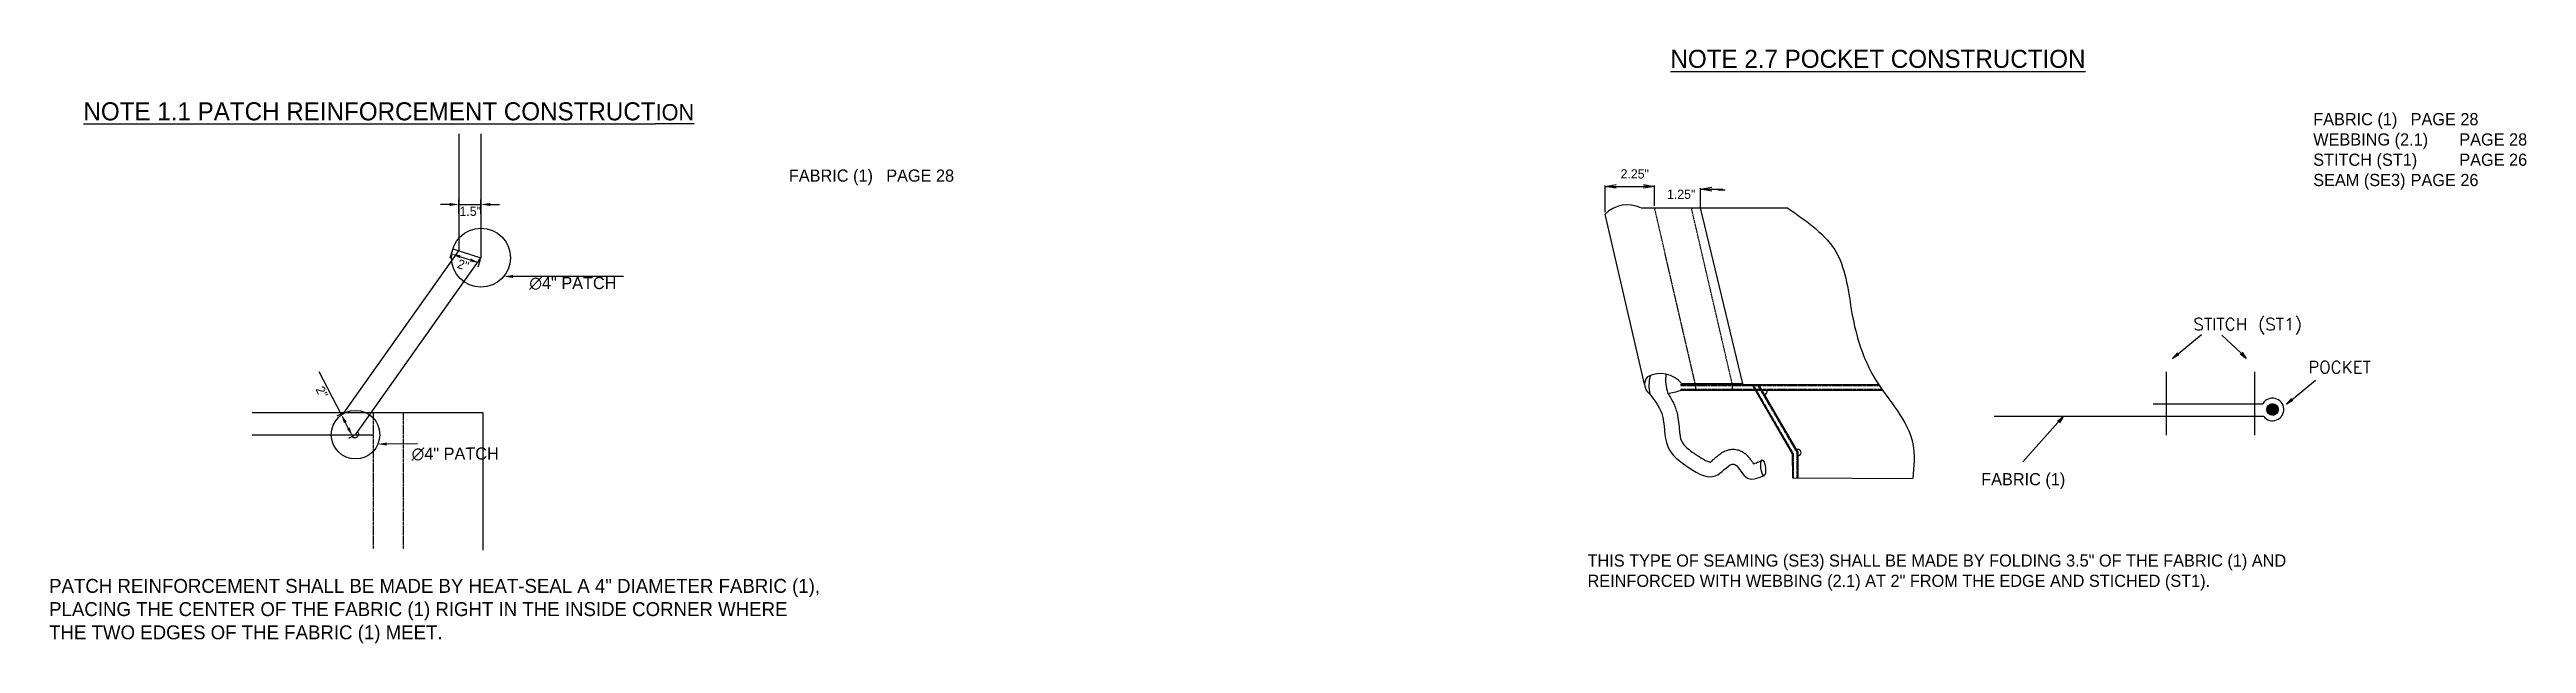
# Model space of a CAD drawing. Header units: inches. Extents: x -1914 to 19746, y -1697 to -663.
# Drawn here: x 9167 to 9838, y -1178 to -1017 of the extents above; entities that cross this region are included whole.
import ezdxf

# ---------------------------------------------------------------- set-up
doc = ezdxf.new("R2010")
doc.units = ezdxf.units.IN
doc.header["$MEASUREMENT"] = 0
doc.linetypes.add('HIDDEN', pattern=[0.375, 0.25, -0.125])
for name, color, linetype in [('DIMENSION', 7, 'Continuous'), ('FINISH', 1, 'Continuous'), ('Object', 7, 'Continuous'), ('STECH', 7, 'HIDDEN'), ('TEXT', 7, 'Continuous'), ('WEBB', 5, 'Continuous')]:
    doc.layers.add(name, color=color, linetype=linetype)
doc.styles.add('style1', font='txt.shx')

msp = doc.modelspace()

# ---------------------------------------------------------------- texts
at = {"layer": 'DIMENSION', "insert": (9596.28177, -1050.64311), "char_height": 2.5, "attachment_point": 5}
msp.add_mtext('2.25"', dxfattribs=at)
at = {"layer": 'Object', "char_height": 3.3, "width": 210.3834797, "attachment_point": 1}
for s, insert in [('\\pt91.8192;{\\C0;               \\H1.485x;\\LNOTE 2.7 POCKET CONSTRUCTION}', (9587.57959, -1016.95806)), ('\\pt91.8192;{\\C0;THIS TYPE OF SEAMING (SE3) SHALL BE MADE BY FOLDING 3.5" OF THE FABRIC (1) AND REINFORCED WITH WEBBING (2.1) AT 2" FROM THE EDGE AND STICHED (ST1). }', (9583.48757, -1153.86206))]:
    msp.add_mtext(s, dxfattribs=dict(at, insert=insert))
at = {"layer": 'Object', "insert": (9280.59745, -1060.79914), "char_height": 2.5, "attachment_point": 5}
msp.add_mtext('1.5"', dxfattribs=at)
at = {"layer": 'TEXT', "ltscale": 0.015, "style": 'style1'}
for s, p in [('STITCH (ST1)', (9747.73592, -1093.05731)), ('POCKET', (9778.86205, -1104.72449))]:
    msp.add_text(s, height=3.3, dxfattribs=at).set_placement(p)
at = {"layer": 'TEXT', "char_height": 3.3, "width": 210.3834797, "attachment_point": 1}
for s, insert in [('\\pt91.8192;{\\C0;  \\H1.485x;\\LNOTE 1.1 PATCH REINFORCEMENT CONSTRUCT\\H0.8977x;ION}', (9173.28614, -1031.20148)), ('FABRIC (1) ^IPAGE 28\\PWEBBING (2.1)^IPAGE 28\\PSTITCH (ST1)^IPAGE 26\\PSEAM (SE3)^IPAGE 26', (9780.21262, -1034.12867)), ('FABRIC (1) ^IPAGE 28', (9366.96732, -1049.4382)), ('\\pt91.8192;{\\H1.145x;\\C0;PATCH REINFORCEMENT SHALL BE MADE BY HEAT-SEAL A 4" DIAMETER FABRIC (1), PLACING THE CENTER OF THE FABRIC (1) RIGHT IN THE INSIDE CORNER WHERE THE TWO EDGES OF THE FABRIC (1) MEET.}', (9166.43443, -1160.50571))]:
    msp.add_mtext(s, dxfattribs=dict(at, insert=insert))
at = {"layer": 'TEXT', "ltscale": 0.015, "insert": (9608.86842, -1056.16829), "char_height": 2.5, "attachment_point": 5}
msp.add_mtext('1.25"', dxfattribs=at)
at = {"layer": 'TEXT', "attachment_point": 5}
for s, insert, char_height, rotation in [('2"', (9278.6803, -1075.33002), 2.5, 342.34439328), ('∅4" PATCH', (9308.43156, -1080.33575), 3.3, 359.97057836), ('2"', (9240.37846, -1109.80787), 2.5, 297.34439328), ('∅4" PATCH', (9276.52657, -1126.62063), 3.3, 0.20507231)]:
    msp.add_mtext(s, dxfattribs=dict(at, insert=insert, char_height=char_height, rotation=rotation))
at = {"layer": 'TEXT', "linetype": 'Continuous', "insert": (9690.19882, -1131.79917), "char_height": 3.3, "width": 37.7677724, "attachment_point": 1}
msp.add_mtext('FABRIC (1)', dxfattribs=at)

# ---------------------------------------------------------------- blocks, each defined once
blk = doc.blocks.new('_OPEN')
at = {"color": 0, "linetype": 'ByBlock'}
for p, q in [((-1, 0.17), (0, 0)), ((0, 0), (-1, -0.17)), ((0, 0), (-1, 0))]:
    blk.add_line(p, q, dxfattribs=at)

# ---------------------------------------------------------------- hatches: boundary and pattern name
at = {"layer": 'Object'}
h = msp.add_hatch(dxfattribs=at)
h.set_pattern_fill('ANSI35', color=256, scale=2, style=0)
h.set_pattern_definition([(45, (-4034.32377, -25.76067), (-0.35355339, 0.35355339), []), (45, (-4033.9702, -25.76067), (-0.35355339, 0.35355339), [0.625, -0.125, 0, -0.125])])
h.paths.add_polyline_path([(9770.74961, -1114.52875, 1), (9767.62746, -1114.52875, 1)])

# ---------------------------------------------------------------- linework, layer by layer
at = {"layer": 'DIMENSION'}
for p, q in [((9597.98386, -1059.80951), (9637.66513, -1059.87218)), ((9625.53874, -1107.57521), (9614.13772, -1059.83502)), ((9618.82972, -1054.91622), (9620.82972, -1054.91622)), ((9598.93576, -1107.69286), (9588.24404, -1061.52653)), ((9662.49509, -1107.8688), (9608.65743, -1107.8688)), ((9740.32285, -1104.3177), (9740.32285, -1121.5066)), ((9764.26708, -1104.3177), (9764.26708, -1121.5066)), ((9654.29407, -1109.3688), (9608.65743, -1109.3688)), ((9663.52815, -1109.3688), (9608.65743, -1109.3688)), ((9736.81485, -1112.96797), (9766.55133, -1112.96797)), ((9766.79008, -1116.43618), (9693.7259, -1116.43618))]:
    msp.add_line(p, q, dxfattribs=at)
at = {"layer": 'FINISH'}
for p, q in [((9277.50094, -1039.72751), (9277.50094, -1071.46321)), ((9246.39822, -1115.37293), (9277.50094, -1071.46321)), ((9275.87777, -1070.94657), (9283.50094, -1073.37293)), ((9221.50094, -1115.37293), (9284.00069, -1115.37293)), ((9284.00069, -1115.37293), (9284.00069, -1152.6623))]:
    msp.add_line(p, q, dxfattribs=at)
for centre, radius in [((9283.50094, -1073.37293), 8), ((9249.50094, -1121.37293), 6.58171)]:
    msp.add_circle(centre, radius, dxfattribs=at)
at = {"layer": 'Object', "ltscale": 0.015}
for p, q in [((9588.24404, -1061.02653), (9588.24404, -1053.77242)), ((9591.24404, -1054.02242), (9598.63573, -1054.02242)), ((9601.63573, -1059.31528), (9601.63573, -1053.77242)), ((9639.011, -1133.11047), (9671.47425, -1133.21767))]:
    msp.add_line(p, q, dxfattribs=at)
at = {"layer": 'Object'}
for p, q in [((9275.00094, -1058.92414), (9272.50094, -1058.92414)), ((9277.50094, -1061.48884), (9277.50094, -1057.67414)), ((9277.50094, -1058.92414), (9283.50094, -1058.92414)), ((9283.50094, -1061.48884), (9283.50094, -1057.67414)), ((9286.00094, -1058.92414), (9288.50094, -1058.92414)), ((9625.54338, -1107.57521), (9609.01831, -1107.57521)), ((9612.71332, -1107.57521), (9612.71332, -1109.3688)), ((9622.71332, -1107.57521), (9622.71332, -1109.3688))]:
    msp.add_line(p, q, dxfattribs=at)
msp.add_circle((9769.18853, -1114.52875), 1.56108, dxfattribs=at)
for centre, radius, start, end in [((9594.34094, -1067.68644), 8.66698, 65.34660731, 134.70545967), ((9601.80109, -1107.69286), 2.86532, 134.87180629, 225.12819371), ((9603.27015, -1112.07023), 7.29703, 38.0251216, 118.57835487), ((9603.65714, -1095.49536), 14.74704, 276.07026459, 289.82024453), ((9769.18853, -1114.52875), 3.06445, 218.49447376, 149.38157579), ((9249.31748, -1121.13593), 1.03394, 232.72752959, 19.04527987)]:
    msp.add_arc(centre, radius, start, end, dxfattribs=at)
at = {"layer": 'Object', "ltscale": 0.015}
for centre, radius, start, end in [((9611.2629, -1108.14867), 11.14285, 165.3276853, 191.70271093), ((9616.43051, -1106.52117), 11.78942, 172.21769024, 197.97654954), ((9630.72024, -1109.3688), 1.48823, 300.1830848, 360)]:
    msp.add_arc(centre, radius, start, end, dxfattribs=at)
msp.add_spline([(9637.66513, -1059.87218), (9651.04689, -1072.17963), (9655.17582, -1088.47092), (9661.47788, -1106.28274), (9671.69154, -1123.87734), (9671.66069, -1133.21828)], degree=3, dxfattribs=at)
at = {"layer": 'Object'}
for points in [[(9275.00094, -1059.34081), (9275.00094, -1058.50747), (9277.50094, -1058.92414)], [(9286.00094, -1059.34081), (9286.00094, -1058.50747), (9283.50094, -1058.92414)]]:
    msp.add_solid(points, dxfattribs=at)
at = {"layer": 'STECH', "ltscale": 0.015}
for p, q in [((9612.69652, -1107.57521), (9601.63573, -1059.81528)), ((9622.69652, -1107.57521), (9611.63939, -1059.83108)), ((9628.40176, -1107.8688), (9639.23725, -1126.49869)), ((9629.5586, -1107.8688), (9640.23628, -1126.22736)), ((9662.66317, -1108.1188), (9608.65743, -1108.1188)), ((9663.35228, -1109.1188), (9608.65743, -1109.1188)), ((9254.27028, -1115.37293), (9254.27028, -1152.34402)), ((9262.43653, -1115.37293), (9262.43653, -1152.34402)), ((9639.23725, -1126.49869), (9639.261, -1133.10957)), ((9640.23628, -1126.22736), (9640.261, -1133.10598))]:
    msp.add_line(p, q, dxfattribs=at)
at = {"layer": 'TEXT', "ltscale": 0.015}
for p, q in [((9614.13772, -1059.83502), (9614.13772, -1054.52353)), ((9617.13772, -1054.77353), (9620.13772, -1054.77353)), ((9628.11255, -1107.8688), (9638.98749, -1126.56652)), ((9629.84781, -1107.8688), (9640.48604, -1126.15953)), ((9638.98749, -1126.56652), (9639.011, -1133.11047)), ((9640.48604, -1126.15953), (9640.51099, -1133.10508))]:
    msp.add_line(p, q, dxfattribs=at)
at = {"layer": 'TEXT'}
for p, q in [((9275.68821, -1071.54213), (9275.05827, -1073.52128)), ((9280.67832, -1073.99828), (9277.81963, -1073.0884)), ((9283.31138, -1073.96849), (9282.68144, -1075.94764)), ((9322.18252, -1078.46781), (9292.18252, -1078.45241)), ((9743.60292, -1099.41836), (9749.93465, -1094.15644)), ((9760.66434, -1099.25153), (9755.47814, -1094.34126)), ((9245.58468, -1115.79363), (9239.65157, -1104.32025)), ((9774.49394, -1111.81676), (9780.82567, -1106.55484)), ((9245.84306, -1115.66001), (9244.47436, -1116.3678)), ((9247.53906, -1119.57297), (9246.73303, -1118.01428)), ((9701.50904, -1128.75333), (9712.44458, -1116.43618)), ((9248.94578, -1121.66001), (9247.57708, -1122.3678)), ((9266.31406, -1123.88218), (9257.98078, -1123.91201))]:
    msp.add_line(p, q, dxfattribs=at)
at = {"layer": 'TEXT', "ltscale": 0.015}
msp.add_arc((9640.52018, -1126.21225), 0.84504, 267.90296878, 120.38716271, dxfattribs=at)
msp.add_ellipse((9631.08139, -1130.34646), major_axis=(-0.23688, 2.10838), ratio=0.291868485, dxfattribs=at)
for points, knots in [([(9599.77954, -1109.72348), (9601.33521, -1111.58012), (9604.87798, -1115.80831), (9603.74389, -1125.04767), (9610.66559, -1130.31304), (9618.12559, -1134.74544), (9623.29209, -1127.0394), (9626.08446, -1134.43802), (9629.53995, -1133.29009), (9631.43354, -1132.40104)], [0, 0, 0, 0, 7.066720837, 16.093264731, 24.334667532, 32.288245109, 37.542032872, 42.285143413, 47.540014442, 47.540014442, 47.540014442, 47.540014442]), ([(9605.21661, -1110.15971), (9605.70799, -1110.85989), (9606.18569, -1111.6199), (9606.80631, -1112.85128), (9606.99149, -1113.25997), (9607.35253, -1114.17914), (9607.5221, -1114.70392), (9607.78629, -1115.70858), (9607.88679, -1116.197), (9608.12366, -1117.57699), (9608.20893, -1118.42391), (9608.35743, -1119.9665), (9608.42063, -1120.66264), (9608.58536, -1121.84855), (9608.68787, -1122.33489), (9608.83632, -1122.80025), (9608.87178, -1122.89733), (9608.96485, -1123.12357), (9609.03276, -1123.26043), (9609.20238, -1123.55016), (9609.30341, -1123.70093), (9609.6733, -1124.18579), (9610.00861, -1124.54427), (9610.85882, -1125.30729), (9611.37217, -1125.71051), (9612.22468, -1126.32399), (9612.5085, -1126.52132), (9613.09864, -1126.92219), (9613.41001, -1127.13002), (9614.00402, -1127.51734), (9614.29146, -1127.69905), (9615.01043, -1128.12897), (9615.42093, -1128.34675), (9616.11016, -1128.64977), (9616.38617, -1128.73228), (9616.67169, -1128.78638), (9616.73878, -1128.78785), (9616.77995, -1128.78646), (9616.78625, -1128.78576), (9616.7893, -1128.78536)], [3.416308279, 3.416308279, 3.416308279, 3.416308279, 5.534611753, 5.534611753, 6.521734335, 6.521734335, 7.660949818, 7.660949818, 8.800165301, 8.800165301, 10.994648739, 10.994648739, 13.189132177, 13.189132177, 15.383615615, 15.383615615, 16.05417798, 16.05417798, 17.1479012, 17.1479012, 18.241624421, 18.241624421, 20.500443535, 20.500443535, 22.759262649, 22.759262649, 23.800987147, 23.800987147, 24.833642936, 24.833642936, 25.866298724, 25.866298724, 27.54332583, 27.54332583, 29.220352936, 29.220352936, 30.330788614, 30.330788614, 30.749031048, 30.749031048, 30.749031048, 30.749031048]), ([(9616.7893, -1128.78536), (9616.79196, -1128.78418), (9616.79726, -1128.78173), (9616.82513, -1128.76611), (9616.90701, -1128.71542), (9617.14975, -1128.52968), (9617.30862, -1128.39713), (9617.6739, -1128.07483), (9617.88044, -1127.88541), (9618.34019, -1127.46915), (9618.59282, -1127.24229), (9619.17459, -1126.76265), (9619.50185, -1126.50838), (9620.18807, -1126.07965), (9620.4999, -1125.90653), (9621.19119, -1125.61784), (9621.55198, -1125.49731), (9622.38594, -1125.33617), (9622.86166, -1125.29788), (9623.57741, -1125.35858), (9623.79423, -1125.39094), (9624.43647, -1125.53237), (9624.81766, -1125.67601), (9625.47371, -1125.99699), (9625.75046, -1126.17377), (9626.22709, -1126.52416), (9626.4277, -1126.69838), (9626.94841, -1127.19392), (9627.20364, -1127.49758), (9627.64316, -1128.05535), (9627.82532, -1128.31087), (9628.15041, -1128.77378), (9628.29271, -1128.98112), (9628.44972, -1129.20231), (9628.48099, -1129.24594), (9628.51088, -1129.28713)], [31.895354009, 31.895354009, 31.895354009, 31.895354009, 32.272198812, 32.272198812, 33.025888419, 33.025888419, 33.779578026, 33.779578026, 34.533267633, 34.533267633, 35.28695724, 35.28695724, 36.040646847, 36.040646847, 36.538870976, 36.538870976, 36.952928299, 36.952928299, 37.366985621, 37.366985621, 37.542052257, 37.542052257, 37.8876944, 37.8876944, 38.233336542, 38.233336542, 38.578978685, 38.578978685, 39.254054101, 39.254054101, 39.929129516, 39.929129516, 40.604204932, 40.604204932, 40.780703304, 40.780703304, 40.780703304, 40.780703304]), ([(9628.51088, -1129.28713), (9628.6387, -1129.24537), (9628.78884, -1129.19042), (9629.32691, -1128.97362), (9629.77939, -1128.76272), (9630.46236, -1128.42788), (9630.65037, -1128.33451), (9630.84451, -1128.23808)], [45.956628093, 45.956628093, 45.956628093, 45.956628093, 46.62262596, 46.62262596, 48.100766738, 48.100766738, 48.634948047, 48.634948047, 48.634948047, 48.634948047])]:
    msp.add_open_spline(points, degree=3, knots=knots, dxfattribs=at)
at = {"layer": 'TEXT'}
for points in [[(9277.69326, -1073.48544), (9277.946, -1072.69136), (9275.43739, -1072.33016)], [(9280.55195, -1074.39532), (9280.80469, -1073.60124), (9283.06056, -1074.75652)], [(9292.18231, -1078.86907), (9292.18274, -1078.03574), (9289.68252, -1078.45112)], [(9246.36292, -1118.20567), (9247.10314, -1117.82289), (9245.58468, -1115.79363)], [(9247.16895, -1119.76436), (9247.90917, -1119.38158), (9248.6874, -1121.79363)], [(9257.98227, -1124.32867), (9257.97929, -1123.49534), (9255.48079, -1123.92095)]]:
    msp.add_solid(points, dxfattribs=at)
at = {"layer": 'WEBB'}
for p, q in [((9283.50094, -1039.72751), (9283.50094, -1073.37293)), ((9249.50094, -1121.37293), (9283.50094, -1073.37293)), ((9221.50094, -1121.37293), (9254.27028, -1121.37293))]:
    msp.add_line(p, q, dxfattribs=at)

# ---------------------------------------------------------------- block references
at = {"layer": 'DIMENSION', "xscale": 1.999999999999789, "yscale": 2, "zscale": 2, "rotation": 49.23937985794581}
msp.add_blockref('_OPEN', (9712.44458, -1116.43618), dxfattribs=at)
at = {"layer": 'Object', "ltscale": 0.015, "xscale": 3, "yscale": 3, "zscale": 3, "rotation": 180}
msp.add_blockref('_OPEN', (9588.24404, -1054.02242), dxfattribs=at)
at = {"layer": 'Object', "ltscale": 0.015, "xscale": 3, "yscale": 3, "zscale": 3}
msp.add_blockref('_OPEN', (9601.63573, -1054.02242), dxfattribs=at)
at = {"layer": 'TEXT', "ltscale": 0.015, "xscale": 3, "yscale": 3, "zscale": 3, "rotation": 180}
msp.add_blockref('_OPEN', (9614.13772, -1054.77353), dxfattribs=at)
at = {"layer": 'TEXT', "yscale": 2, "zscale": 2}
for p, xscale, rotation in [((9742.05687, -1100.68711), 2.00000000000005, 219.3734973823844), ((9762.05687, -1100.68711), 2.000000000000007, 314.1277901173744), ((9772.94788, -1113.0855), 2.00000000000005, 219.3734973823844)]:
    msp.add_blockref('_OPEN', p, dxfattribs=dict(at, xscale=xscale, rotation=rotation))

msp.set_redraw_order([(e.dxf.handle, doc.entitydb.next_handle()) for e in msp.query("TEXT MTEXT ATTDEF DIMENSION ARC_DIMENSION")])  # texts and dimensions are drawn at this point

doc.saveas('drawing.dxf')
